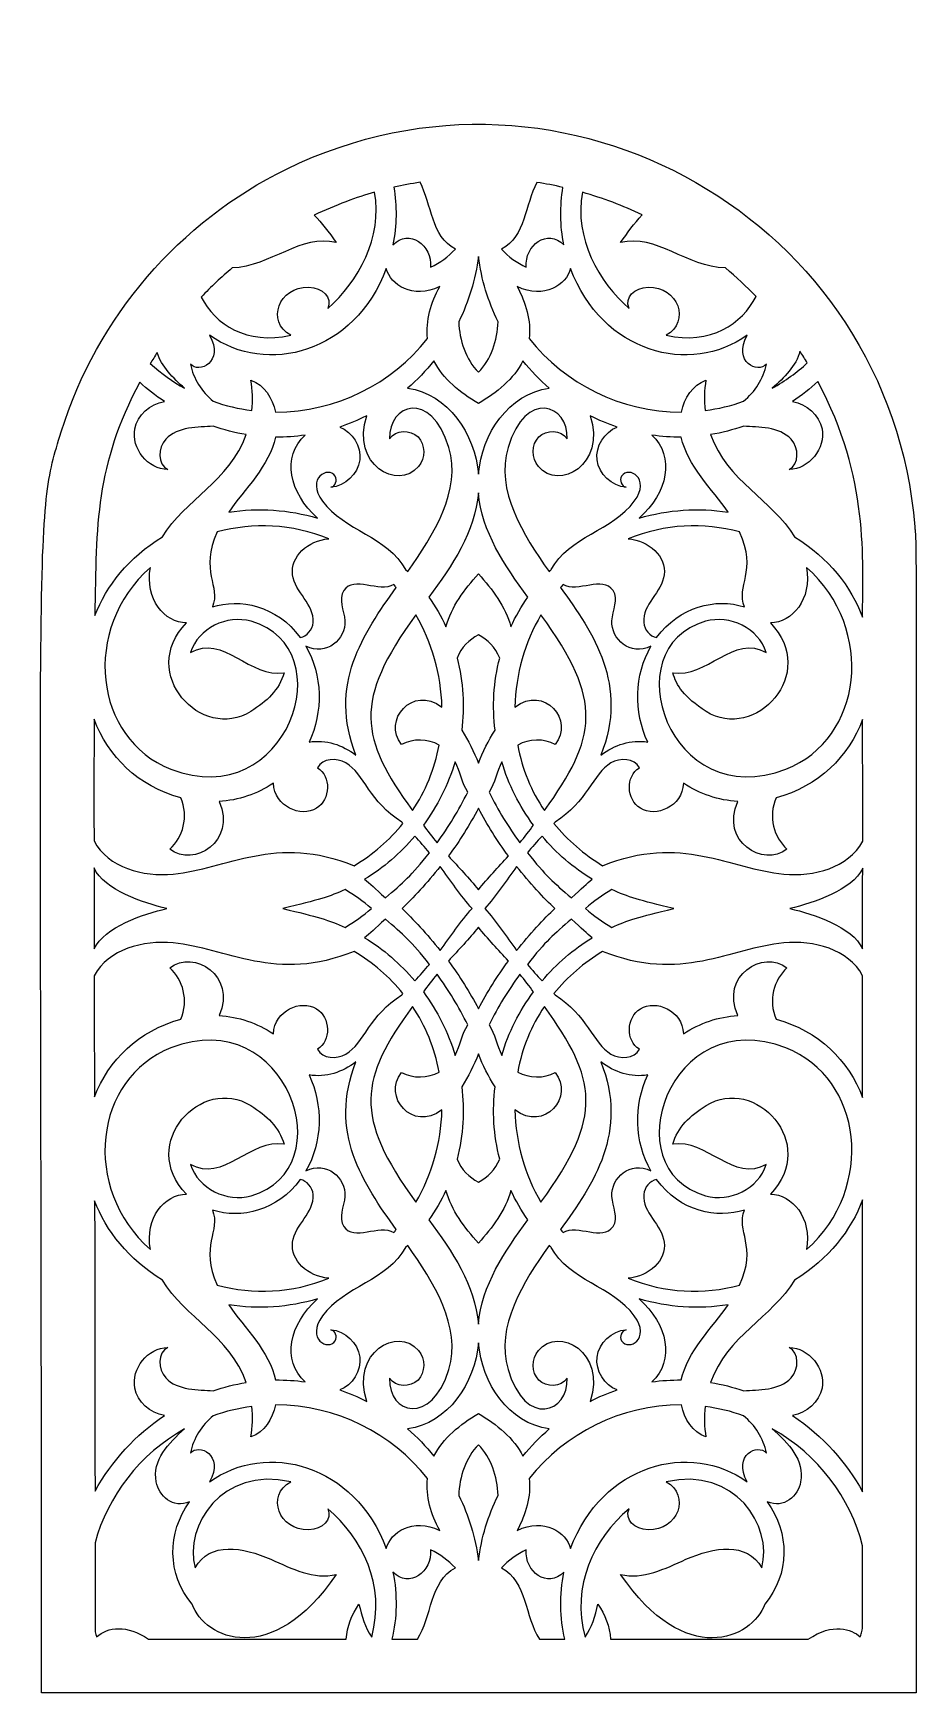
# Model space of a CAD drawing. Header units: millimetres. Extents: x -57 to 56, y -100 to 112.
import ezdxf

# ---------------------------------------------------------------- set-up
doc = ezdxf.new("R2010")
doc.units = ezdxf.units.MM
doc.header["$MEASUREMENT"] = 0
doc.layers.add('layer 1', color=7, linetype='Continuous')

msp = doc.modelspace()

# ---------------------------------------------------------------- linework, layer by layer
at = {"layer": 'layer 1', "color": 189}
for points, knots in [([(55.7431, 48.8301), (52.6577, 87.7757), (11.1181, 111.7699), (-24.3728, 94.4439), (-24.3728, 94.4439), (-38.0067, 87.7574), (-48.5111, 75.6324), (-53.087, 60.9374), (-53.087, 60.9374), (-56.6543, 49.4644), (-55.5903, 52.1924), (-55.5903, -99.8361), (-55.5903, -99.8361), (-50.0315, -99.8361), (47.8095, -99.8361), (55.9191, -99.8361), (55.9191, -99.8361), (55.9191, 56.11), (56.0028, 45.5655), (55.7431, 48.8301)], [0, 0, 0, 0, 0.16666667, 0.16666667, 0.16666667, 0.16666667, 0.33333333, 0.33333333, 0.33333333, 0.33333333, 0.5, 0.5, 0.5, 0.5, 0.66666667, 0.66666667, 0.66666667, 0.66666667, 1, 1, 1, 1]), ([(-31.278, 81.8339), (-26.395, 82.0286), (-22.5212, 86.214), (-18.0287, 85.0692), (-18.0287, 85.0692), (-18.9558, 86.4309), (-19.8829, 87.5923), (-20.8104, 88.5684), (-20.8104, 88.5684), (-18.1532, 89.8469), (-15.301, 90.8823), (-13.1389, 91.4866), (-13.1389, 91.4866), (-12.0939, 85.779), (-15.1606, 80.0707), (-19.0923, 76.6854), (-19.0923, 76.6854), (-18.4824, 78.0955), (-19.7856, 79.3207), (-21.5131, 79.3792), (-21.5131, 79.3792), (-25.3926, 79.5108), (-26.9543, 74.9678), (-23.8262, 73.2547), (-23.8262, 73.2547), (-29.4432, 72.0005), (-33.4545, 74.6457), (-35.2356, 78.1202), (-35.2356, 78.1202), (-33.9866, 79.4329), (-32.6689, 80.6725), (-31.278, 81.8339)], [0, 0, 0, 0, 0.11111111, 0.11111111, 0.11111111, 0.11111111, 0.22222222, 0.22222222, 0.22222222, 0.22222222, 0.33333333, 0.33333333, 0.33333333, 0.33333333, 0.44444444, 0.44444444, 0.44444444, 0.44444444, 0.55555556, 0.55555556, 0.55555556, 0.55555556, 0.66666667, 0.66666667, 0.66666667, 0.66666667, 0.77777778, 0.77777778, 0.77777778, 0.77777778, 1, 1, 1, 1]), ([(-10.6744, 92.1209), (-9.5716, 92.3749), (-8.4589, 92.5894), (-7.3364, 92.765), (-7.3364, 92.765), (-5.8187, 89.8956), (-5.9214, 85.894), (-2.8275, 84.225), (-2.8275, 84.225), (-3.7303, 83.2781), (-4.7988, 82.4929), (-5.9845, 81.9411), (-5.9845, 81.9411), (-5.7602, 84.7376), (-8.7175, 86.8895), (-10.7869, 84.7718), (-10.7869, 84.7718), (-10.2793, 87.2702), (-10.2694, 89.7491), (-10.6744, 92.1209)], [0, 0, 0, 0, 0.16666667, 0.16666667, 0.16666667, 0.16666667, 0.33333333, 0.33333333, 0.33333333, 0.33333333, 0.5, 0.5, 0.5, 0.5, 0.66666667, 0.66666667, 0.66666667, 0.66666667, 1, 1, 1, 1]), ([(7.5526, 92.7456), (8.6751, 92.5749), (9.7878, 92.3601), (10.8906, 92.1064), (10.8906, 92.1064), (10.4902, 89.7396), (10.505, 87.2652), (11.0077, 84.7718), (11.0077, 84.7718), (8.9387, 86.8895), (5.9813, 84.7376), (6.2057, 81.9411), (6.2057, 81.9411), (5.0197, 82.4929), (3.9465, 83.2781), (3.0483, 84.225), (3.0483, 84.225), (6.1373, 85.894), (6.0399, 89.8811), (7.5526, 92.7456)], [0, 0, 0, 0, 0.16666667, 0.16666667, 0.16666667, 0.16666667, 0.33333333, 0.33333333, 0.33333333, 0.33333333, 0.5, 0.5, 0.5, 0.5, 0.66666667, 0.66666667, 0.66666667, 0.66666667, 1, 1, 1, 1]), ([(13.36, 91.4816), (16.0062, 90.7218), (18.481, 89.8003), (20.9924, 88.6121), (20.9924, 88.6121), (19.982, 87.5143), (19.0842, 86.3039), (18.245, 85.0692), (18.245, 85.0692), (22.7831, 86.2235), (26.689, 81.9528), (31.6015, 81.8339), (31.6015, 81.8339), (33.0073, 80.657), (34.2667, 79.4918), (35.5007, 78.208), (35.5007, 78.208), (33.739, 74.6894), (29.7081, 71.9907), (24.0474, 73.2547), (24.0474, 73.2547), (27.1706, 74.9678), (25.6138, 79.5108), (21.7339, 79.3792), (21.7339, 79.3792), (20.0064, 79.3207), (18.7036, 78.0955), (19.3135, 76.6854), (19.3135, 76.6854), (15.4788, 79.9871), (12.2964, 85.6777), (13.36, 91.4816)], [0, 0, 0, 0, 0.11111111, 0.11111111, 0.11111111, 0.11111111, 0.22222222, 0.22222222, 0.22222222, 0.22222222, 0.33333333, 0.33333333, 0.33333333, 0.33333333, 0.44444444, 0.44444444, 0.44444444, 0.44444444, 0.55555556, 0.55555556, 0.55555556, 0.55555556, 0.66666667, 0.66666667, 0.66666667, 0.66666667, 0.77777778, 0.77777778, 0.77777778, 0.77777778, 1, 1, 1, 1]), ([(0.1104, 83.3028), (0.4861, 80.3649), (1.3501, 77.5639), (2.6091, 74.9872), (2.6091, 74.9872), (2.5506, 72.6105), (1.7212, 70.1509), (0.1104, 68.531), (0.1104, 68.531), (-1.5, 70.1509), (-2.3294, 72.6105), (-2.3883, 74.9872), (-2.3883, 74.9872), (-1.1293, 77.5639), (-0.2653, 80.3649), (0.1104, 83.3028)], [0, 0, 0, 0, 0.2, 0.2, 0.2, 0.2, 0.4, 0.4, 0.4, 0.4, 0.6, 0.6, 0.6, 0.6, 1, 1, 1, 1]), ([(-34.167, 73.284), (-26.8957, 67.999), (-15.6327, 71.0099), (-11.6357, 81.7654), (-11.6357, 81.7654), (-11.0942, 79.6964), (-8.298, 77.7738), (-4.8281, 79.4523), (-4.8281, 79.4523), (-5.9454, 77.4273), (-6.6044, 75.1237), (-6.3751, 72.8349), (-6.3751, 72.8349), (-10.9379, 67.0864), (-18.0093, 63.4407), (-25.7637, 63.4605), (-25.7637, 63.4605), (-26.1442, 65.2808), (-27.1788, 66.8913), (-28.8966, 67.5354), (-28.8966, 67.5354), (-28.6722, 66.2616), (-28.6378, 64.9489), (-28.7843, 63.6605), (-28.7843, 63.6605), (-30.4777, 63.8754), (-32.1222, 64.2754), (-33.6937, 64.8367), (-33.6937, 64.8367), (-35.1578, 66.0418), (-36.2362, 67.7256), (-36.612, 69.59), (-36.612, 69.59), (-35.5531, 68.3306), (-32.2686, 69.7752), (-34.167, 73.284)], [0, 0, 0, 0, 0.1, 0.1, 0.1, 0.1, 0.2, 0.2, 0.2, 0.2, 0.3, 0.3, 0.3, 0.3, 0.4, 0.4, 0.4, 0.4, 0.5, 0.5, 0.5, 0.5, 0.6, 0.6, 0.6, 0.6, 0.7, 0.7, 0.7, 0.7, 0.8, 0.8, 0.8, 0.8, 1, 1, 1, 1]), ([(34.3881, 73.284), (32.4898, 69.7752), (35.7741, 68.3306), (36.8282, 69.59), (36.8282, 69.59), (36.4571, 67.7256), (35.3787, 66.0418), (33.91, 64.8367), (33.91, 64.8367), (32.3434, 64.2754), (30.6987, 63.8754), (29.0054, 63.6605), (29.0054, 63.6605), (28.859, 64.9489), (28.8932, 66.2616), (29.1176, 67.5354), (29.1176, 67.5354), (27.3999, 66.8913), (26.3652, 65.2808), (25.9845, 63.4605), (25.9845, 63.4605), (18.2301, 63.4407), (11.1591, 67.0864), (6.5962, 72.8349), (6.5962, 72.8349), (6.8206, 75.1237), (6.1665, 77.4273), (5.0493, 79.4523), (5.0493, 79.4523), (8.5189, 77.7738), (11.3104, 79.6964), (11.8569, 81.7654), (11.8569, 81.7654), (15.8535, 71.0099), (27.117, 67.999), (34.3881, 73.284)], [0, 0, 0, 0, 0.1, 0.1, 0.1, 0.1, 0.2, 0.2, 0.2, 0.2, 0.3, 0.3, 0.3, 0.3, 0.4, 0.4, 0.4, 0.4, 0.5, 0.5, 0.5, 0.5, 0.6, 0.6, 0.6, 0.6, 0.7, 0.7, 0.7, 0.7, 0.8, 0.8, 0.8, 0.8, 1, 1, 1, 1]), ([(-40.843, 71.0442), (-40.3061, 69.2824), (-38.8178, 67.7841), (-37.3487, 66.5007), (-37.3487, 66.5007), (-38.8324, 67.3379), (-40.2839, 68.3447), (-41.7212, 69.6433), (-41.7212, 69.6433), (-41.4382, 70.1167), (-41.1456, 70.5852), (-40.843, 71.0442)], [0, 0, 0, 0, 0.25, 0.25, 0.25, 0.25, 0.5, 0.5, 0.5, 0.5, 1, 1, 1, 1]), ([(0.1104, 55.5255), (-0.3288, 60.7081), (-3.7493, 65.8075), (-8.9175, 66.5106), (-8.9175, 66.5106), (-7.7026, 67.5644), (-6.58, 68.731), (-5.5651, 69.995), (-5.5651, 69.995), (-4.4037, 67.6522), (-2.2222, 65.9638), (0.1104, 64.5439), (0.1104, 64.5439), (2.4433, 65.9638), (4.6246, 67.6522), (5.7859, 69.995), (5.7859, 69.995), (6.7963, 68.731), (7.9184, 67.5644), (9.1387, 66.5106), (9.1387, 66.5106), (3.9705, 65.8075), (0.55, 60.7081), (0.1104, 55.5255)], [0, 0, 0, 0, 0.14285714, 0.14285714, 0.14285714, 0.14285714, 0.28571429, 0.28571429, 0.28571429, 0.28571429, 0.42857143, 0.42857143, 0.42857143, 0.42857143, 0.57142857, 0.57142857, 0.57142857, 0.57142857, 0.71428571, 0.71428571, 0.71428571, 0.71428571, 1, 1, 1, 1]), ([(41.1081, 71.21), (41.4299, 70.7217), (41.7424, 70.2292), (42.0398, 69.7315), (42.0398, 69.7315), (40.7201, 68.5232), (39.2553, 67.4522), (37.5698, 66.5007), (37.5698, 66.5007), (39.0828, 67.8233), (40.6149, 69.3752), (41.1081, 71.21)], [0, 0, 0, 0, 0.25, 0.25, 0.25, 0.25, 0.5, 0.5, 0.5, 0.5, 1, 1, 1, 1]), ([(-43.078, 67.2571), (-42.1119, 66.3836), (-41.0626, 65.5638), (-39.9303, 64.7975), (-39.9303, 64.7975), (-41.7212, 64.4998), (-43.3707, 63.1141), (-43.7025, 61.3033), (-43.7025, 61.3033), (-44.1613, 58.8194), (-42.0287, 56.1841), (-39.5058, 56.121), (-39.5058, 56.121), (-40.8087, 56.8431), (-40.7698, 58.8977), (-39.7594, 59.9955), (-39.7594, 59.9955), (-38.2371, 61.6451), (-35.5433, 61.5132), (-33.718, 61.6645), (-33.718, 61.6645), (-32.3517, 61.1911), (-30.9414, 60.8253), (-29.4968, 60.591), (-29.4968, 60.591), (-31.6294, 54.5885), (-37.2952, 52.329), (-40.1891, 47.5467), (-40.1891, 47.5467), (-44.4933, 44.8966), (-47.3041, 41.3293), (-48.7926, 37.5035), (-48.7926, 37.5035), (-48.6213, 49.1571), (-48.7022, 56.7066), (-43.078, 67.2571)], [0, 0, 0, 0, 0.1, 0.1, 0.1, 0.1, 0.2, 0.2, 0.2, 0.2, 0.3, 0.3, 0.3, 0.3, 0.4, 0.4, 0.4, 0.4, 0.5, 0.5, 0.5, 0.5, 0.6, 0.6, 0.6, 0.6, 0.7, 0.7, 0.7, 0.7, 0.8, 0.8, 0.8, 0.8, 1, 1, 1, 1]), ([(-15.0276, 57.3507), (-14.8079, 59.1026), (-15.935, 60.9226), (-17.5796, 61.5523), (-17.5796, 61.5523), (-16.3841, 61.9524), (-15.2326, 62.4357), (-14.1196, 63.0015), (-14.1196, 63.0015), (-16.2034, 56.7602), (-10.1621, 53.3732), (-7.5315, 56.521), (-7.5315, 56.521), (-6.6481, 57.5751), (-6.6238, 59.3076), (-7.59, 60.2883), (-7.59, 60.2883), (-8.5616, 61.2694), (-10.4257, 61.196), (-11.2063, 60.059), (-11.2063, 60.059), (-11.412, 64.4613), (-5.9016, 66.4108), (-3.6664, 58.9414), (-3.6664, 58.9414), (-2.0271, 53.4808), (-5.5989, 47.7612), (-8.908, 43.1204), (-8.908, 43.1204), (-8.908, 43.1204), (-9.186, 43.3839), (-9.186, 43.3839), (-9.186, 43.3839), (-11.3722, 47.5418), (-17.0526, 48.3666), (-19.7661, 52.0898), (-19.7661, 52.0898), (-21.9327, 55.0669), (-19.0193, 56.6283), (-18.1508, 55.2863), (-18.1508, 55.2863), (-17.8238, 54.7836), (-18.1409, 53.9785), (-18.7117, 53.8808), (-18.7117, 53.8808), (-16.8868, 54.0029), (-15.252, 55.5304), (-15.0276, 57.3507)], [0, 0, 0, 0, 0.07692308, 0.07692308, 0.07692308, 0.07692308, 0.15384615, 0.15384615, 0.15384615, 0.15384615, 0.23076923, 0.23076923, 0.23076923, 0.23076923, 0.30769231, 0.30769231, 0.30769231, 0.30769231, 0.38461538, 0.38461538, 0.38461538, 0.38461538, 0.46153846, 0.46153846, 0.46153846, 0.46153846, 0.53846154, 0.53846154, 0.53846154, 0.53846154, 0.61538462, 0.61538462, 0.61538462, 0.61538462, 0.69230769, 0.69230769, 0.69230769, 0.69230769, 0.76923077, 0.76923077, 0.76923077, 0.76923077, 0.84615385, 0.84615385, 0.84615385, 0.84615385, 1, 1, 1, 1]), ([(7.7526, 56.521), (10.3829, 53.3732), (16.4246, 56.7602), (14.3408, 63.0015), (14.3408, 63.0015), (15.4534, 62.4357), (16.6052, 61.9524), (17.8008, 61.5523), (17.8008, 61.5523), (16.1562, 60.9226), (15.029, 59.1026), (15.2435, 57.3507), (15.2435, 57.3507), (15.4682, 55.5304), (17.1076, 54.0029), (18.9329, 53.8808), (18.9329, 53.8808), (18.3621, 53.9785), (18.0446, 54.7836), (18.367, 55.2863), (18.367, 55.2863), (19.2405, 56.6283), (22.1488, 55.0669), (19.982, 52.0898), (19.982, 52.0898), (17.2738, 48.3666), (11.5933, 47.5418), (9.4022, 43.3839), (9.4022, 43.3839), (9.3144, 43.2961), (9.2167, 43.2082), (9.1288, 43.1204), (9.1288, 43.1204), (5.8201, 47.7612), (2.2479, 53.4808), (3.8827, 58.9414), (3.8827, 58.9414), (6.1373, 66.426), (11.6261, 64.4229), (11.4226, 60.059), (11.4226, 60.059), (10.6468, 61.196), (8.7824, 61.2694), (7.8112, 60.2883), (7.8112, 60.2883), (6.8449, 59.3076), (6.8693, 57.5751), (7.7526, 56.521)], [0, 0, 0, 0, 0.07692308, 0.07692308, 0.07692308, 0.07692308, 0.15384615, 0.15384615, 0.15384615, 0.15384615, 0.23076923, 0.23076923, 0.23076923, 0.23076923, 0.30769231, 0.30769231, 0.30769231, 0.30769231, 0.38461538, 0.38461538, 0.38461538, 0.38461538, 0.46153846, 0.46153846, 0.46153846, 0.46153846, 0.53846154, 0.53846154, 0.53846154, 0.53846154, 0.61538462, 0.61538462, 0.61538462, 0.61538462, 0.69230769, 0.69230769, 0.69230769, 0.69230769, 0.76923077, 0.76923077, 0.76923077, 0.76923077, 0.84615385, 0.84615385, 0.84615385, 0.84615385, 1, 1, 1, 1]), ([(49.0869, 37.3034), (47.6229, 41.2073), (44.7876, 44.8529), (40.41, 47.5467), (40.41, 47.5467), (37.5165, 52.329), (31.8505, 54.5885), (29.7176, 60.591), (29.7176, 60.591), (31.1623, 60.8253), (32.5727, 61.1911), (33.9393, 61.6645), (33.9393, 61.6645), (35.7642, 61.5132), (38.4581, 61.6451), (39.9806, 59.9955), (39.9806, 59.9955), (40.9907, 58.8977), (41.0298, 56.8431), (39.727, 56.121), (39.727, 56.121), (42.2497, 56.1841), (44.3826, 58.8194), (43.9236, 61.3033), (43.9236, 61.3033), (43.5917, 63.1141), (41.9424, 64.4998), (40.1514, 64.7975), (40.1514, 64.7975), (41.3226, 65.5881), (42.4011, 66.4422), (43.4015, 67.3499), (43.4015, 67.3499), (49.9731, 54.9741), (49.0781, 44.722), (49.0869, 37.3034)], [0, 0, 0, 0, 0.1, 0.1, 0.1, 0.1, 0.2, 0.2, 0.2, 0.2, 0.3, 0.3, 0.3, 0.3, 0.4, 0.4, 0.4, 0.4, 0.5, 0.5, 0.5, 0.5, 0.6, 0.6, 0.6, 0.6, 0.7, 0.7, 0.7, 0.7, 0.8, 0.8, 0.8, 0.8, 1, 1, 1, 1]), ([(-20.3906, 49.9378), (-24.0506, 51.0113), (-27.9304, 51.3091), (-31.7319, 50.6843), (-31.7319, 50.6843), (-29.7311, 53.5979), (-26.5053, 56.6526), (-25.7586, 60.2739), (-25.7586, 60.2739), (-24.4752, 60.259), (-23.2161, 60.3419), (-21.9863, 60.5176), (-21.9863, 60.5176), (-24.968, 57.8288), (-24.0311, 53.1195), (-20.3906, 49.9378)], [0, 0, 0, 0, 0.2, 0.2, 0.2, 0.2, 0.4, 0.4, 0.4, 0.4, 0.6, 0.6, 0.6, 0.6, 1, 1, 1, 1]), ([(20.6117, 49.9378), (24.2471, 53.1195), (25.189, 57.8288), (22.2074, 60.5176), (22.2074, 60.5176), (23.4371, 60.3419), (24.6962, 60.259), (25.9747, 60.2739), (25.9747, 60.2739), (26.7215, 56.6526), (29.9522, 53.5979), (31.9528, 50.6843), (31.9528, 50.6843), (28.1513, 51.3091), (24.2718, 51.0113), (20.6117, 49.9378)], [0, 0, 0, 0, 0.2, 0.2, 0.2, 0.2, 0.4, 0.4, 0.4, 0.4, 0.6, 0.6, 0.6, 0.6, 1, 1, 1, 1]), ([(0.1104, 42.8177), (-1.6754, 40.8559), (-3.32, 38.6549), (-4.0277, 36.098), (-4.0277, 36.098), (-4.6426, 37.4301), (-5.37, 38.6892), (-6.1994, 39.8703), (-6.1994, 39.8703), (-3.2322, 43.8767), (-0.3041, 48.2247), (0.1104, 53.1636), (0.1104, 53.1636), (0.5253, 48.2247), (3.4487, 43.8767), (6.4156, 39.8703), (6.4156, 39.8703), (5.5908, 38.6892), (4.8637, 37.4301), (4.2488, 36.098), (4.2488, 36.098), (3.5412, 38.6549), (1.8965, 40.8559), (0.1104, 42.8177)], [0, 0, 0, 0, 0.14285714, 0.14285714, 0.14285714, 0.14285714, 0.28571429, 0.28571429, 0.28571429, 0.28571429, 0.42857143, 0.42857143, 0.42857143, 0.42857143, 0.57142857, 0.57142857, 0.57142857, 0.57142857, 0.71428571, 0.71428571, 0.71428571, 0.71428571, 1, 1, 1, 1]), ([(-33.8107, 38.6211), (-32.6981, 41.2807), (-35.5042, 43.1691), (-33.1862, 48.1711), (-33.1862, 48.1711), (-28.5794, 49.4108), (-23.7042, 49.2252), (-18.9752, 47.2976), (-18.9752, 47.2976), (-21.6157, 47.117), (-23.8945, 45.0088), (-23.5871, 42.7154), (-23.5871, 42.7154), (-23.2844, 40.4901), (-20.7811, 38.9382), (-20.9615, 36.6346), (-20.9615, 36.6346), (-21.0298, 35.7272), (-21.767, 34.8439), (-22.6062, 34.7218), (-22.6062, 34.7218), (-25.6268, 38.826), (-30.3411, 39.7383), (-33.8107, 38.6211)], [0, 0, 0, 0, 0.14285714, 0.14285714, 0.14285714, 0.14285714, 0.28571429, 0.28571429, 0.28571429, 0.28571429, 0.42857143, 0.42857143, 0.42857143, 0.42857143, 0.57142857, 0.57142857, 0.57142857, 0.57142857, 0.71428571, 0.71428571, 0.71428571, 0.71428571, 1, 1, 1, 1]), ([(34.0318, 38.6211), (30.3622, 39.8018), (25.726, 38.6648), (22.8272, 34.7218), (22.8272, 34.7218), (21.9879, 34.8439), (21.251, 35.7272), (21.1825, 36.6346), (21.1825, 36.6346), (21.0019, 38.9382), (23.5056, 40.4901), (23.8079, 42.7154), (23.8079, 42.7154), (24.1155, 45.0088), (21.8366, 47.117), (19.1964, 47.2976), (19.1964, 47.2976), (23.9254, 49.2252), (28.7955, 49.4108), (33.407, 48.1711), (33.407, 48.1711), (35.7251, 43.1691), (32.9191, 41.2807), (34.0318, 38.6211)], [0, 0, 0, 0, 0.14285714, 0.14285714, 0.14285714, 0.14285714, 0.28571429, 0.28571429, 0.28571429, 0.28571429, 0.42857143, 0.42857143, 0.42857143, 0.42857143, 0.57142857, 0.57142857, 0.57142857, 0.57142857, 0.71428571, 0.71428571, 0.71428571, 0.71428571, 1, 1, 1, 1]), ([(-37.1195, 36.581), (-43.3463, 30.1149), (-35.1624, 21.36), (-28.9111, 25.2935), (-28.9111, 25.2935), (-26.8723, 26.5744), (-25.2997, 28.0134), (-24.6753, 30.2271), (-24.6753, 30.2271), (-28.9013, 29.4365), (-32.532, 35.2439), (-36.5777, 32.7942), (-36.5777, 32.7942), (-35.6263, 35.9318), (-31.9466, 37.6548), (-28.8625, 36.7859), (-28.8625, 36.7859), (-16.9841, 33.4285), (-24.2703, 12.1564), (-39.0861, 17.9342), (-39.0861, 17.9342), (-48.9341, 21.7749), (-50.5593, 35.8052), (-41.7165, 43.6573), (-41.7165, 43.6573), (-42.4434, 39.5725), (-39.8865, 36.6201), (-37.1195, 36.581)], [0, 0, 0, 0, 0.125, 0.125, 0.125, 0.125, 0.25, 0.25, 0.25, 0.25, 0.375, 0.375, 0.375, 0.375, 0.5, 0.5, 0.5, 0.5, 0.625, 0.625, 0.625, 0.625, 0.75, 0.75, 0.75, 0.75, 1, 1, 1, 1]), ([(-15.5007, 19.7157), (-17.2575, 21.0429), (-19.2977, 21.7406), (-21.4886, 21.3847), (-21.4886, 21.3847), (-19.6586, 25.2349), (-19.7661, 29.9297), (-21.8889, 33.6141), (-21.8889, 33.6141), (-19.2585, 32.3011), (-16.7647, 34.4974), (-16.921, 36.8642), (-16.921, 36.8642), (-17.0039, 38.1769), (-17.8089, 39.6212), (-17.0625, 40.7046), (-17.0625, 40.7046), (-15.735, 42.6226), (-12.5582, 40.373), (-10.6842, 41.4613), (-10.6842, 41.4613), (-10.5766, 41.3438), (-10.4694, 41.2221), (-10.3622, 41.0951), (-10.3622, 41.0951), (-14.5637, 35.2781), (-19.0585, 28.6558), (-15.5007, 19.7157)], [0, 0, 0, 0, 0.125, 0.125, 0.125, 0.125, 0.25, 0.25, 0.25, 0.25, 0.375, 0.375, 0.375, 0.375, 0.5, 0.5, 0.5, 0.5, 0.625, 0.625, 0.625, 0.625, 0.75, 0.75, 0.75, 0.75, 1, 1, 1, 1]), ([(21.7096, 21.3847), (19.5185, 21.7406), (17.4787, 21.0429), (15.7219, 19.7157), (15.7219, 19.7157), (19.2796, 28.6558), (14.7849, 35.2781), (10.583, 41.0951), (10.583, 41.0951), (10.6906, 41.2221), (10.7978, 41.3438), (10.9051, 41.4613), (10.9051, 41.4613), (12.779, 40.373), (15.9561, 42.6226), (17.2833, 40.7046), (17.2833, 40.7046), (18.0301, 39.6212), (17.2251, 38.1769), (17.1372, 36.8642), (17.1372, 36.8642), (16.9859, 34.4974), (19.4793, 32.3011), (22.105, 33.6141), (22.105, 33.6141), (19.987, 29.9297), (19.8797, 25.2349), (21.7096, 21.3847)], [0, 0, 0, 0, 0.125, 0.125, 0.125, 0.125, 0.25, 0.25, 0.25, 0.25, 0.375, 0.375, 0.375, 0.375, 0.5, 0.5, 0.5, 0.5, 0.625, 0.625, 0.625, 0.625, 0.75, 0.75, 0.75, 0.75, 1, 1, 1, 1]), ([(29.1274, 25.2935), (35.3836, 21.36), (43.5677, 30.1149), (37.3355, 36.581), (37.3355, 36.581), (40.1073, 36.6201), (42.6646, 39.5725), (41.9375, 43.6573), (41.9375, 43.6573), (50.7802, 35.8052), (49.155, 21.7749), (39.3072, 17.9342), (39.3072, 17.9342), (24.4912, 12.1564), (17.2053, 33.4285), (29.0833, 36.7859), (29.0833, 36.7859), (32.1677, 37.6548), (35.8472, 35.9318), (36.7989, 32.7942), (36.7989, 32.7942), (32.7533, 35.2439), (29.1225, 29.4365), (24.8962, 30.2271), (24.8962, 30.2271), (25.3464, 28.6315), (26.2985, 27.112), (29.1274, 25.2935)], [0, 0, 0, 0, 0.125, 0.125, 0.125, 0.125, 0.25, 0.25, 0.25, 0.25, 0.375, 0.375, 0.375, 0.375, 0.5, 0.5, 0.5, 0.5, 0.625, 0.625, 0.625, 0.625, 0.75, 0.75, 0.75, 0.75, 1, 1, 1, 1]), ([(-7.8634, 37.6107), (-5.8138, 34.1119), (-4.6426, 30.0613), (-4.5353, 25.8399), (-4.5353, 25.8399), (-8.3175, 28.7144), (-12.1726, 24.1272), (-9.6788, 21.0672), (-9.6788, 21.0672), (-8.2197, 21.8821), (-6.3602, 21.7946), (-4.8962, 21.0086), (-4.8962, 21.0086), (-5.4575, 17.9296), (-6.6435, 15.1137), (-8.298, 12.6492), (-8.298, 12.6492), (-14.9885, 21.941), (-15.9057, 26.5719), (-7.8634, 37.6107)], [0, 0, 0, 0, 0.16666667, 0.16666667, 0.16666667, 0.16666667, 0.33333333, 0.33333333, 0.33333333, 0.33333333, 0.5, 0.5, 0.5, 0.5, 0.66666667, 0.66666667, 0.66666667, 0.66666667, 1, 1, 1, 1]), ([(8.5189, 12.6492), (6.8598, 15.1137), (5.6787, 17.9296), (5.1174, 21.0086), (5.1174, 21.0086), (6.5814, 21.7946), (8.4409, 21.8821), (9.9, 21.0672), (9.9, 21.0672), (12.3934, 24.1272), (8.5383, 28.7144), (4.7561, 25.8399), (4.7561, 25.8399), (4.8637, 30.0613), (6.035, 34.1119), (8.0846, 37.6107), (8.0846, 37.6107), (16.1219, 26.5719), (15.2047, 21.941), (8.5189, 12.6492)], [0, 0, 0, 0, 0.16666667, 0.16666667, 0.16666667, 0.16666667, 0.33333333, 0.33333333, 0.33333333, 0.33333333, 0.5, 0.5, 0.5, 0.5, 0.66666667, 0.66666667, 0.66666667, 0.66666667, 1, 1, 1, 1]), ([(2.243, 22.8925), (1.3794, 21.5748), (0.6618, 20.1595), (0.1104, 18.6859), (0.1104, 18.6859), (-0.4456, 20.1595), (-1.1631, 21.5748), (-2.0221, 22.8925), (-2.0221, 22.8925), (-1.6365, 25.9084), (-1.7974, 29.022), (-2.6028, 32.101), (-2.6028, 32.101), (-2.0564, 33.4529), (-1.0901, 34.4385), (0.1104, 35.0534), (0.1104, 35.0534), (1.3109, 34.4385), (2.2726, 33.4529), (2.824, 32.101), (2.824, 32.101), (2.0186, 29.022), (1.8577, 25.9084), (2.243, 22.8925)], [0, 0, 0, 0, 0.14285714, 0.14285714, 0.14285714, 0.14285714, 0.28571429, 0.28571429, 0.28571429, 0.28571429, 0.42857143, 0.42857143, 0.42857143, 0.42857143, 0.57142857, 0.57142857, 0.57142857, 0.57142857, 0.71428571, 0.71428571, 0.71428571, 0.71428571, 1, 1, 1, 1]), ([(-48.89, 24.2881), (-47.0992, 19.5788), (-43.2927, 15.7335), (-37.8466, 14.284), (-37.8466, 14.284), (-36.7826, 11.8735), (-37.583, 9.2431), (-39.2227, 7.7301), (-39.2227, 7.7301), (-36.207, 5.3682), (-30.6876, 8.6963), (-32.9617, 13.801), (-32.9617, 13.801), (-30.4924, 13.9619), (-28.1012, 14.7525), (-26.032, 16.1481), (-26.032, 16.1481), (-25.8611, 13.1226), (-22.5377, 11.7366), (-20.537, 12.942), (-20.537, 12.942), (-18.7607, 14.0155), (-18.6239, 17.0706), (-20.4198, 18.1053), (-20.4198, 18.1053), (-19.7661, 19.3153), (-17.9652, 19.4229), (-16.7845, 18.7248), (-16.7845, 18.7248), (-14.4858, 17.3683), (-13.7294, 13.7181), (-9.6644, 11.1852), (-9.6644, 11.1852), (-9.6153, 11.1266), (-9.5617, 11.0681), (-9.5081, 11.0144), (-9.5081, 11.0144), (-11.2406, 8.877), (-13.3537, 7.0616), (-15.73, 5.6268), (-15.73, 5.6268), (-25.6757, 9.6869), (-32.0296, 5.2021), (-38.808, 4.5484), (-38.808, 4.5484), (-42.6633, 4.1776), (-47.0894, 5.3781), (-48.8998, 8.7743), (-48.8998, 8.7743), (-48.9096, 14.7087), (-48.9048, 19.8374), (-48.89, 24.2881)], [0, 0, 0, 0, 0.07142857, 0.07142857, 0.07142857, 0.07142857, 0.14285714, 0.14285714, 0.14285714, 0.14285714, 0.21428571, 0.21428571, 0.21428571, 0.21428571, 0.28571429, 0.28571429, 0.28571429, 0.28571429, 0.35714286, 0.35714286, 0.35714286, 0.35714286, 0.42857143, 0.42857143, 0.42857143, 0.42857143, 0.5, 0.5, 0.5, 0.5, 0.57142857, 0.57142857, 0.57142857, 0.57142857, 0.64285714, 0.64285714, 0.64285714, 0.64285714, 0.71428571, 0.71428571, 0.71428571, 0.71428571, 0.78571429, 0.78571429, 0.78571429, 0.78571429, 0.85714286, 0.85714286, 0.85714286, 0.85714286, 1, 1, 1, 1]), ([(39.0289, 4.5484), (32.2506, 5.2021), (25.8967, 9.6869), (15.9512, 5.6268), (15.9512, 5.6268), (13.5749, 7.0616), (11.4617, 8.877), (9.7289, 11.0144), (9.7289, 11.0144), (9.7829, 11.0681), (9.8365, 11.1266), (9.8855, 11.1852), (9.8855, 11.1852), (13.9506, 13.7181), (14.7069, 17.3683), (17.0053, 18.7248), (17.0053, 18.7248), (18.1864, 19.4229), (19.987, 19.3153), (20.641, 18.1053), (20.641, 18.1053), (18.8401, 17.0706), (18.9816, 14.0155), (20.7581, 12.942), (20.7581, 12.942), (22.7542, 11.7366), (26.0823, 13.1226), (26.253, 16.1481), (26.253, 16.1481), (28.322, 14.7525), (30.7132, 13.9619), (33.1826, 13.801), (33.1826, 13.801), (30.9086, 8.6963), (36.4278, 5.3682), (39.4437, 7.7301), (39.4437, 7.7301), (37.804, 9.2431), (37.0039, 11.8735), (38.0679, 14.284), (38.0679, 14.284), (43.4993, 15.7286), (47.3008, 19.5545), (49.0964, 24.2493), (49.0964, 24.2493), (49.1014, 19.9401), (49.1014, 14.8209), (49.1014, 8.7306), (49.1014, 8.7306), (47.2764, 5.3682), (42.865, 4.1776), (39.0289, 4.5484)], [0, 0, 0, 0, 0.07142857, 0.07142857, 0.07142857, 0.07142857, 0.14285714, 0.14285714, 0.14285714, 0.14285714, 0.21428571, 0.21428571, 0.21428571, 0.21428571, 0.28571429, 0.28571429, 0.28571429, 0.28571429, 0.35714286, 0.35714286, 0.35714286, 0.35714286, 0.42857143, 0.42857143, 0.42857143, 0.42857143, 0.5, 0.5, 0.5, 0.5, 0.57142857, 0.57142857, 0.57142857, 0.57142857, 0.64285714, 0.64285714, 0.64285714, 0.64285714, 0.71428571, 0.71428571, 0.71428571, 0.71428571, 0.78571429, 0.78571429, 0.78571429, 0.78571429, 0.85714286, 0.85714286, 0.85714286, 0.85714286, 1, 1, 1, 1]), ([(-1.246, 15.0065), (-2.4127, 12.6492), (-3.6911, 10.5851), (-5.1696, 8.5499), (-5.1696, 8.5499), (-5.7503, 9.2576), (-6.4192, 10.1311), (-6.9116, 10.7753), (-6.9116, 10.7753), (-5.1111, 13.2154), (-3.7303, 15.9678), (-2.8614, 18.886), (-2.8614, 18.886), (-2.2271, 17.6075), (-2.0073, 16.1629), (-1.246, 15.0065)], [0, 0, 0, 0, 0.2, 0.2, 0.2, 0.2, 0.4, 0.4, 0.4, 0.4, 0.6, 0.6, 0.6, 0.6, 1, 1, 1, 1]), ([(1.4672, 15.0065), (2.2285, 16.1629), (2.4479, 17.6075), (3.0826, 18.886), (3.0826, 18.886), (3.9511, 15.9678), (5.3322, 13.2154), (7.1328, 10.7753), (7.1328, 10.7753), (6.64, 10.1311), (5.9715, 9.2576), (5.3908, 8.5499), (5.3908, 8.5499), (3.9074, 10.5851), (2.6335, 12.6492), (1.4672, 15.0065)], [0, 0, 0, 0, 0.2, 0.2, 0.2, 0.2, 0.4, 0.4, 0.4, 0.4, 0.6, 0.6, 0.6, 0.6, 1, 1, 1, 1]), ([(-3.7155, 6.8615), (-2.256, 8.8378), (-1.0118, 10.8144), (0.1104, 12.9371), (0.1104, 12.9371), (1.2329, 10.8144), (2.4772, 8.8378), (3.9366, 6.8615), (3.9366, 6.8615), (2.6628, 5.4511), (1.2964, 4.0358), (0.1104, 2.5428), (0.1104, 2.5428), (-1.0753, 4.0358), (-2.4419, 5.4511), (-3.7155, 6.8615)], [0, 0, 0, 0, 0.2, 0.2, 0.2, 0.2, 0.4, 0.4, 0.4, 0.4, 0.6, 0.6, 0.6, 0.6, 1, 1, 1, 1]), ([(-8.0003, 9.3941), (-7.3611, 8.7013), (-6.7363, 7.9985), (-6.1408, 7.281), (-6.1408, 7.281), (-8.4247, 4.3678), (-9.4933, 3.4502), (-11.7577, 1.5081), (-11.7577, 1.5081), (-13.1142, 2.7817), (-13.7001, 3.3429), (-14.4029, 3.8848), (-14.4029, 3.8848), (-11.9775, 5.3534), (-9.8203, 7.2323), (-8.0003, 9.3941)], [0, 0, 0, 0, 0.2, 0.2, 0.2, 0.2, 0.4, 0.4, 0.4, 0.4, 0.6, 0.6, 0.6, 0.6, 1, 1, 1, 1]), ([(11.9789, 1.5081), (9.7095, 3.4502), (8.6459, 4.3678), (6.362, 7.281), (6.362, 7.281), (6.9575, 7.9985), (7.5819, 8.7013), (8.2211, 9.3941), (8.2211, 9.3941), (10.0415, 7.2323), (12.1983, 5.3534), (14.6237, 3.8848), (14.6237, 3.8848), (13.9213, 3.3429), (13.3353, 2.7817), (11.9789, 1.5081)], [0, 0, 0, 0, 0.2, 0.2, 0.2, 0.2, 0.4, 0.4, 0.4, 0.4, 0.6, 0.6, 0.6, 0.6, 1, 1, 1, 1]), ([(-48.8998, 5.339), (-47.5553, 2.4874), (-42.6692, 0.8957), (-39.6081, 0.1612), (-39.6081, 0.1612), (-42.632, -0.5598), (-47.5591, -2.1629), (-48.8854, -4.9823), (-48.8854, -4.9823), (-48.89, -1.3127), (-48.8952, 2.123), (-48.8998, 5.339)], [0, 0, 0, 0, 0.25, 0.25, 0.25, 0.25, 0.5, 0.5, 0.5, 0.5, 1, 1, 1, 1]), ([(-4.7646, 5.5048), (-3.4569, 3.7236), (-2.1731, 1.8009), (-0.6946, 0.1612), (-0.6946, 0.1612), (-2.1731, -1.4735), (-3.4569, -3.4011), (-4.7646, -5.1777), (-4.7646, -5.1777), (-6.3948, -3.1376), (-8.3076, -1.088), (-9.6301, 0.1612), (-9.6301, 0.1612), (-8.3076, 1.4154), (-6.3948, 3.465), (-4.7646, 5.5048)], [0, 0, 0, 0, 0.2, 0.2, 0.2, 0.2, 0.4, 0.4, 0.4, 0.4, 0.6, 0.6, 0.6, 0.6, 1, 1, 1, 1]), ([(4.9858, -5.1777), (3.6777, -3.4011), (2.3943, -1.4735), (0.9158, 0.1612), (0.9158, 0.1612), (2.3943, 1.8009), (3.6777, 3.7236), (4.9858, 5.5048), (4.9858, 5.5048), (6.6156, 3.465), (8.5284, 1.4154), (9.851, 0.1612), (9.851, 0.1612), (8.5284, -1.088), (6.6156, -3.1376), (4.9858, -5.1777)], [0, 0, 0, 0, 0.2, 0.2, 0.2, 0.2, 0.4, 0.4, 0.4, 0.4, 0.6, 0.6, 0.6, 0.6, 1, 1, 1, 1]), ([(49.0964, -4.9629), (47.7336, -2.1505), (42.8808, -0.5665), (39.8293, 0.1612), (39.8293, 0.1612), (42.8731, 0.8918), (47.7358, 2.4769), (49.1014, 5.2949), (49.1014, 5.2949), (49.0964, 2.123), (49.0964, -1.2883), (49.0964, -4.9629)], [0, 0, 0, 0, 0.25, 0.25, 0.25, 0.25, 0.5, 0.5, 0.5, 0.5, 1, 1, 1, 1]), ([(-13.5343, 0.1612), (-14.5736, -0.7465), (-15.7007, -1.5519), (-16.8963, -2.2447), (-16.8963, -2.2447), (-18.9315, -1.3077), (-20.4687, -0.8735), (-24.8072, 0.1612), (-24.8072, 0.1612), (-20.254, 1.2496), (-18.8242, 1.6838), (-16.8963, 2.5718), (-16.8963, 2.5718), (-15.7007, 1.8789), (-14.5736, 1.0739), (-13.5343, 0.1612)], [0, 0, 0, 0, 0.2, 0.2, 0.2, 0.2, 0.4, 0.4, 0.4, 0.4, 0.6, 0.6, 0.6, 0.6, 1, 1, 1, 1]), ([(17.1175, -2.2447), (15.9219, -1.5519), (14.7948, -0.7465), (13.7551, 0.1612), (13.7551, 0.1612), (14.7948, 1.0739), (15.9219, 1.8789), (17.1175, 2.5718), (17.1175, 2.5718), (19.1523, 1.6348), (20.6897, 1.2005), (25.0282, 0.1612), (25.0282, 0.1612), (20.4749, -0.9221), (19.0454, -1.3564), (17.1175, -2.2447)], [0, 0, 0, 0, 0.2, 0.2, 0.2, 0.2, 0.4, 0.4, 0.4, 0.4, 0.6, 0.6, 0.6, 0.6, 1, 1, 1, 1]), ([(-11.7577, -1.1807), (-9.4933, -3.1231), (-8.4247, -4.0407), (-6.1408, -6.9539), (-6.1408, -6.9539), (-6.7363, -7.6715), (-7.3611, -8.3742), (-8.0003, -9.0671), (-8.0003, -9.0671), (-9.8203, -6.9053), (-11.9775, -5.0264), (-14.4029, -3.5574), (-14.4029, -3.5574), (-13.7001, -3.0205), (-13.1142, -2.4546), (-11.7577, -1.1807)], [0, 0, 0, 0, 0.2, 0.2, 0.2, 0.2, 0.4, 0.4, 0.4, 0.4, 0.6, 0.6, 0.6, 0.6, 1, 1, 1, 1]), ([(8.2211, -9.0671), (7.5819, -8.3742), (6.9575, -7.6715), (6.362, -6.9539), (6.362, -6.9539), (8.6459, -4.0407), (9.7095, -3.1231), (11.9789, -1.1807), (11.9789, -1.1807), (13.3353, -2.4546), (13.9213, -3.0205), (14.6237, -3.5574), (14.6237, -3.5574), (12.1983, -5.0264), (10.0415, -6.9053), (8.2211, -9.0671)], [0, 0, 0, 0, 0.2, 0.2, 0.2, 0.2, 0.4, 0.4, 0.4, 0.4, 0.6, 0.6, 0.6, 0.6, 1, 1, 1, 1]), ([(-48.8803, -8.4081), (-47.06, -5.0408), (-42.6486, -3.8502), (-38.808, -4.221), (-38.808, -4.221), (-32.0296, -4.875), (-25.6757, -9.3599), (-15.73, -5.3044), (-15.73, -5.3044), (-13.3537, -6.7345), (-11.2406, -8.5499), (-9.5081, -10.6874), (-9.5081, -10.6874), (-9.5617, -10.7456), (-9.6153, -10.7996), (-9.6644, -10.8581), (-9.6644, -10.8581), (-13.7294, -13.3907), (-14.4858, -17.0409), (-16.7845, -18.3977), (-16.7845, -18.3977), (-17.9652, -19.0955), (-19.7661, -18.9883), (-20.4198, -17.7779), (-20.4198, -17.7779), (-18.6239, -16.7435), (-18.7607, -13.6885), (-20.537, -12.615), (-20.537, -12.615), (-22.5377, -11.4095), (-25.8611, -12.7952), (-26.032, -15.821), (-26.032, -15.821), (-28.1012, -14.4254), (-30.4924, -13.6348), (-32.9617, -13.4736), (-32.9617, -13.4736), (-30.6876, -8.3693), (-36.207, -5.0408), (-39.2227, -7.403), (-39.2227, -7.403), (-37.583, -8.9157), (-36.7826, -11.5461), (-37.8466, -13.9569), (-37.8466, -13.9569), (-43.2486, -15.3966), (-47.0307, -19.1833), (-48.8462, -23.8389), (-48.8462, -23.8389), (-48.8719, -13.021), (-48.8658, -12.9), (-48.8803, -8.4081)], [0, 0, 0, 0, 0.07142857, 0.07142857, 0.07142857, 0.07142857, 0.14285714, 0.14285714, 0.14285714, 0.14285714, 0.21428571, 0.21428571, 0.21428571, 0.21428571, 0.28571429, 0.28571429, 0.28571429, 0.28571429, 0.35714286, 0.35714286, 0.35714286, 0.35714286, 0.42857143, 0.42857143, 0.42857143, 0.42857143, 0.5, 0.5, 0.5, 0.5, 0.57142857, 0.57142857, 0.57142857, 0.57142857, 0.64285714, 0.64285714, 0.64285714, 0.64285714, 0.71428571, 0.71428571, 0.71428571, 0.71428571, 0.78571429, 0.78571429, 0.78571429, 0.78571429, 0.85714286, 0.85714286, 0.85714286, 0.85714286, 1, 1, 1, 1]), ([(0.1104, -12.61), (-1.0118, -10.487), (-2.256, -8.5108), (-3.7155, -6.5341), (-3.7155, -6.5341), (-2.4419, -5.1241), (-1.0753, -3.7087), (0.1104, -2.2154), (0.1104, -2.2154), (1.2964, -3.7087), (2.6628, -5.1241), (3.9366, -6.5341), (3.9366, -6.5341), (2.4772, -8.5108), (1.2329, -10.487), (0.1104, -12.61)], [0, 0, 0, 0, 0.2, 0.2, 0.2, 0.2, 0.4, 0.4, 0.4, 0.4, 0.6, 0.6, 0.6, 0.6, 1, 1, 1, 1]), ([(38.0679, -13.9569), (37.0039, -11.5461), (37.804, -8.9157), (39.4437, -7.403), (39.4437, -7.403), (36.4278, -5.0408), (30.9086, -8.3693), (33.1826, -13.4736), (33.1826, -13.4736), (30.7132, -13.6348), (28.322, -14.4254), (26.253, -15.821), (26.253, -15.821), (26.0823, -12.7952), (22.7542, -11.4095), (20.7581, -12.615), (20.7581, -12.615), (18.9816, -13.6885), (18.8401, -16.7435), (20.641, -17.7779), (20.641, -17.7779), (19.987, -18.9883), (18.1864, -19.0955), (17.0053, -18.3977), (17.0053, -18.3977), (14.7069, -17.0409), (13.9506, -13.3907), (9.8855, -10.8581), (9.8855, -10.8581), (9.8365, -10.7996), (9.7829, -10.7456), (9.7289, -10.6874), (9.7289, -10.6874), (11.4617, -8.5499), (13.5749, -6.7345), (15.9512, -5.3044), (15.9512, -5.3044), (25.8967, -9.3599), (32.2506, -4.875), (39.0289, -4.221), (39.0289, -4.221), (42.865, -3.8502), (47.2715, -5.0362), (49.0964, -8.3986), (49.0964, -8.3986), (49.0964, -8.3986), (49.0964, -23.9123), (49.0964, -23.9123), (49.0964, -23.9123), (47.2909, -19.2225), (43.4943, -15.4012), (38.0679, -13.9569)], [0, 0, 0, 0, 0.07142857, 0.07142857, 0.07142857, 0.07142857, 0.14285714, 0.14285714, 0.14285714, 0.14285714, 0.21428571, 0.21428571, 0.21428571, 0.21428571, 0.28571429, 0.28571429, 0.28571429, 0.28571429, 0.35714286, 0.35714286, 0.35714286, 0.35714286, 0.42857143, 0.42857143, 0.42857143, 0.42857143, 0.5, 0.5, 0.5, 0.5, 0.57142857, 0.57142857, 0.57142857, 0.57142857, 0.64285714, 0.64285714, 0.64285714, 0.64285714, 0.71428571, 0.71428571, 0.71428571, 0.71428571, 0.78571429, 0.78571429, 0.78571429, 0.78571429, 0.85714286, 0.85714286, 0.85714286, 0.85714286, 1, 1, 1, 1]), ([(-1.246, -14.6791), (-2.0073, -15.8358), (-2.2271, -17.2801), (-2.8614, -18.5589), (-2.8614, -18.5589), (-3.7303, -15.6404), (-5.1111, -12.893), (-6.9116, -10.4482), (-6.9116, -10.4482), (-6.4192, -9.804), (-5.7503, -8.9302), (-5.1696, -8.2229), (-5.1696, -8.2229), (-3.6911, -10.2577), (-2.4127, -12.3222), (-1.246, -14.6791)], [0, 0, 0, 0, 0.2, 0.2, 0.2, 0.2, 0.4, 0.4, 0.4, 0.4, 0.6, 0.6, 0.6, 0.6, 1, 1, 1, 1]), ([(1.4672, -14.6791), (2.6335, -12.3222), (3.9074, -10.2577), (5.3908, -8.2229), (5.3908, -8.2229), (5.9715, -8.9302), (6.64, -9.804), (7.1328, -10.4482), (7.1328, -10.4482), (5.3322, -12.893), (3.9511, -15.6404), (3.0826, -18.5589), (3.0826, -18.5589), (2.4479, -17.2801), (2.2285, -15.8358), (1.4672, -14.6791)], [0, 0, 0, 0, 0.2, 0.2, 0.2, 0.2, 0.4, 0.4, 0.4, 0.4, 0.6, 0.6, 0.6, 0.6, 1, 1, 1, 1]), ([(-28.9111, -24.971), (-35.1624, -21.0379), (-43.3463, -29.7928), (-37.1195, -36.2539), (-37.1195, -36.2539), (-39.8865, -36.2927), (-42.4434, -39.2455), (-41.7165, -43.3299), (-41.7165, -43.3299), (-50.5593, -35.4778), (-48.9341, -21.4478), (-39.0861, -17.6071), (-39.0861, -17.6071), (-24.2703, -11.829), (-16.9841, -33.1061), (-28.8625, -36.4589), (-28.8625, -36.4589), (-31.9466, -37.3274), (-35.6263, -35.6048), (-36.5777, -32.4668), (-36.5777, -32.4668), (-32.532, -34.9169), (-28.9013, -29.1094), (-24.6753, -29.9), (-24.6753, -29.9), (-25.2849, -27.7386), (-26.8631, -26.2107), (-28.9111, -24.971)], [0, 0, 0, 0, 0.125, 0.125, 0.125, 0.125, 0.25, 0.25, 0.25, 0.25, 0.375, 0.375, 0.375, 0.375, 0.5, 0.5, 0.5, 0.5, 0.625, 0.625, 0.625, 0.625, 0.75, 0.75, 0.75, 0.75, 1, 1, 1, 1]), ([(-8.298, -12.3222), (-6.6435, -14.7863), (-5.4575, -17.6022), (-4.8962, -20.6816), (-4.8962, -20.6816), (-6.3602, -21.4672), (-8.2197, -21.5551), (-9.6788, -20.7401), (-9.6788, -20.7401), (-12.1726, -23.7998), (-8.3175, -28.3873), (-4.5353, -25.5129), (-4.5353, -25.5129), (-4.6426, -29.7342), (-5.8138, -33.7845), (-7.8634, -37.2837), (-7.8634, -37.2837), (-15.9057, -26.2449), (-14.9885, -21.6136), (-8.298, -12.3222)], [0, 0, 0, 0, 0.16666667, 0.16666667, 0.16666667, 0.16666667, 0.33333333, 0.33333333, 0.33333333, 0.33333333, 0.5, 0.5, 0.5, 0.5, 0.66666667, 0.66666667, 0.66666667, 0.66666667, 1, 1, 1, 1]), ([(8.0846, -37.2837), (6.035, -33.7845), (4.8637, -29.7342), (4.7561, -25.5129), (4.7561, -25.5129), (8.5383, -28.3873), (12.3934, -23.7998), (9.9, -20.7401), (9.9, -20.7401), (8.4409, -21.5551), (6.5814, -21.4672), (5.1174, -20.6816), (5.1174, -20.6816), (5.6787, -17.6022), (6.8598, -14.7863), (8.5189, -12.3222), (8.5189, -12.3222), (15.2047, -21.6136), (16.1219, -26.2449), (8.0846, -37.2837)], [0, 0, 0, 0, 0.16666667, 0.16666667, 0.16666667, 0.16666667, 0.33333333, 0.33333333, 0.33333333, 0.33333333, 0.5, 0.5, 0.5, 0.5, 0.66666667, 0.66666667, 0.66666667, 0.66666667, 1, 1, 1, 1]), ([(37.3355, -36.2539), (43.5677, -29.7928), (35.3836, -21.0379), (29.1274, -24.971), (29.1274, -24.971), (27.0884, -26.2336), (25.5132, -27.7132), (24.8962, -29.9), (24.8962, -29.9), (29.1225, -29.1094), (32.7533, -34.9169), (36.7989, -32.4668), (36.7989, -32.4668), (35.8472, -35.6048), (32.1677, -37.3274), (29.0833, -36.4589), (29.0833, -36.4589), (17.2053, -33.1061), (24.4912, -11.829), (39.3072, -17.6071), (39.3072, -17.6071), (49.155, -21.4478), (50.7802, -35.4778), (41.9375, -43.3299), (41.9375, -43.3299), (42.6646, -39.2455), (40.1073, -36.2927), (37.3355, -36.2539)], [0, 0, 0, 0, 0.125, 0.125, 0.125, 0.125, 0.25, 0.25, 0.25, 0.25, 0.375, 0.375, 0.375, 0.375, 0.5, 0.5, 0.5, 0.5, 0.625, 0.625, 0.625, 0.625, 0.75, 0.75, 0.75, 0.75, 1, 1, 1, 1]), ([(-2.0221, -22.5654), (-1.1631, -21.2478), (-0.4456, -19.8324), (0.1104, -18.3585), (0.1104, -18.3585), (0.6618, -19.8324), (1.3794, -21.2478), (2.243, -22.5654), (2.243, -22.5654), (1.8577, -25.5813), (2.0186, -28.6946), (2.824, -31.774), (2.824, -31.774), (2.2726, -33.1258), (1.3109, -34.1115), (0.1104, -34.7264), (0.1104, -34.7264), (-1.0901, -34.1115), (-2.0564, -33.1258), (-2.6028, -31.774), (-2.6028, -31.774), (-1.7974, -28.6946), (-1.6365, -25.5813), (-2.0221, -22.5654)], [0, 0, 0, 0, 0.14285714, 0.14285714, 0.14285714, 0.14285714, 0.28571429, 0.28571429, 0.28571429, 0.28571429, 0.42857143, 0.42857143, 0.42857143, 0.42857143, 0.57142857, 0.57142857, 0.57142857, 0.57142857, 0.71428571, 0.71428571, 0.71428571, 0.71428571, 1, 1, 1, 1]), ([(-21.4886, -21.0573), (-19.2977, -21.4136), (-17.2575, -20.7158), (-15.5007, -19.3883), (-15.5007, -19.3883), (-19.0585, -28.3287), (-14.5637, -34.9507), (-10.3622, -40.7726), (-10.3622, -40.7726), (-10.4694, -40.8947), (-10.5766, -41.0168), (-10.6842, -41.1339), (-10.6842, -41.1339), (-12.5582, -40.0456), (-15.735, -42.2952), (-17.0625, -40.3775), (-17.0625, -40.3775), (-17.8089, -39.2941), (-17.0039, -37.8495), (-16.921, -36.5368), (-16.921, -36.5368), (-16.7647, -34.17), (-19.2585, -31.974), (-21.8889, -33.2867), (-21.8889, -33.2867), (-19.7661, -29.6023), (-19.6586, -24.9079), (-21.4886, -21.0573)], [0, 0, 0, 0, 0.125, 0.125, 0.125, 0.125, 0.25, 0.25, 0.25, 0.25, 0.375, 0.375, 0.375, 0.375, 0.5, 0.5, 0.5, 0.5, 0.625, 0.625, 0.625, 0.625, 0.75, 0.75, 0.75, 0.75, 1, 1, 1, 1]), ([(15.7219, -19.3883), (17.4787, -20.7158), (19.5185, -21.4136), (21.7096, -21.0573), (21.7096, -21.0573), (19.8797, -24.9079), (19.987, -29.6023), (22.105, -33.2867), (22.105, -33.2867), (19.4793, -31.974), (16.9859, -34.17), (17.1372, -36.5368), (17.1372, -36.5368), (17.2251, -37.8495), (18.0301, -39.2941), (17.2833, -40.3775), (17.2833, -40.3775), (15.9561, -42.2952), (12.779, -40.0456), (10.9051, -41.1339), (10.9051, -41.1339), (10.7978, -41.0168), (10.6906, -40.8947), (10.583, -40.7726), (10.583, -40.7726), (14.7849, -34.9507), (19.2796, -28.3287), (15.7219, -19.3883)], [0, 0, 0, 0, 0.125, 0.125, 0.125, 0.125, 0.25, 0.25, 0.25, 0.25, 0.375, 0.375, 0.375, 0.375, 0.5, 0.5, 0.5, 0.5, 0.625, 0.625, 0.625, 0.625, 0.75, 0.75, 0.75, 0.75, 1, 1, 1, 1]), ([(-33.8107, -38.2937), (-30.1409, -39.4748), (-25.5049, -38.3378), (-22.6062, -34.3993), (-22.6062, -34.3993), (-21.767, -34.5214), (-21.0298, -35.4048), (-20.9615, -36.3075), (-20.9615, -36.3075), (-20.7811, -38.6108), (-23.2844, -40.1627), (-23.5871, -42.388), (-23.5871, -42.388), (-23.8945, -44.6818), (-21.6157, -46.79), (-18.9752, -46.9706), (-18.9752, -46.9706), (-23.7042, -48.8982), (-28.5794, -49.0883), (-33.1862, -47.849), (-33.1862, -47.849), (-35.5042, -42.847), (-32.6981, -40.9533), (-33.8107, -38.2937)], [0, 0, 0, 0, 0.14285714, 0.14285714, 0.14285714, 0.14285714, 0.28571429, 0.28571429, 0.28571429, 0.28571429, 0.42857143, 0.42857143, 0.42857143, 0.42857143, 0.57142857, 0.57142857, 0.57142857, 0.57142857, 0.71428571, 0.71428571, 0.71428571, 0.71428571, 1, 1, 1, 1]), ([(0.1104, -42.4907), (1.8965, -40.5289), (3.5412, -38.3279), (4.2488, -35.7706), (4.2488, -35.7706), (4.8637, -37.103), (5.5908, -38.3621), (6.4156, -39.5432), (6.4156, -39.5432), (3.4487, -43.5497), (0.5253, -47.8977), (0.1104, -52.8362), (0.1104, -52.8362), (-0.3041, -47.8977), (-3.2322, -43.5497), (-6.1994, -39.5432), (-6.1994, -39.5432), (-5.37, -38.3621), (-4.6426, -37.103), (-4.0277, -35.7706), (-4.0277, -35.7706), (-3.32, -38.3279), (-1.6754, -40.5289), (0.1104, -42.4907)], [0, 0, 0, 0, 0.14285714, 0.14285714, 0.14285714, 0.14285714, 0.28571429, 0.28571429, 0.28571429, 0.28571429, 0.42857143, 0.42857143, 0.42857143, 0.42857143, 0.57142857, 0.57142857, 0.57142857, 0.57142857, 0.71428571, 0.71428571, 0.71428571, 0.71428571, 1, 1, 1, 1]), ([(34.0318, -38.2937), (32.9191, -40.9533), (35.7251, -42.847), (33.407, -47.849), (33.407, -47.849), (28.7955, -49.0883), (23.9254, -48.8982), (19.1964, -46.9706), (19.1964, -46.9706), (21.8366, -46.79), (24.1155, -44.6818), (23.8079, -42.388), (23.8079, -42.388), (23.5056, -40.1627), (21.0019, -38.6108), (21.1825, -36.3075), (21.1825, -36.3075), (21.251, -35.4048), (21.9879, -34.5214), (22.8272, -34.3993), (22.8272, -34.3993), (25.8431, -38.4986), (30.5622, -39.4113), (34.0318, -38.2937)], [0, 0, 0, 0, 0.14285714, 0.14285714, 0.14285714, 0.14285714, 0.28571429, 0.28571429, 0.28571429, 0.28571429, 0.42857143, 0.42857143, 0.42857143, 0.42857143, 0.57142857, 0.57142857, 0.57142857, 0.57142857, 0.71428571, 0.71428571, 0.71428571, 0.71428571, 1, 1, 1, 1]), ([(-40.1891, -47.2193), (-37.2952, -52.0019), (-31.6294, -54.2611), (-29.4968, -60.2636), (-29.4968, -60.2636), (-30.9414, -60.4979), (-32.3517, -60.864), (-33.718, -61.3375), (-33.718, -61.3375), (-35.5433, -61.1861), (-38.2371, -61.3177), (-39.7594, -59.6685), (-39.7594, -59.6685), (-40.7698, -58.5703), (-40.8087, -56.5157), (-39.5058, -55.7936), (-39.5058, -55.7936), (-42.0287, -55.8571), (-44.1613, -58.4923), (-43.7025, -60.9762), (-43.7025, -60.9762), (-43.3707, -62.7867), (-41.7212, -64.1727), (-39.9303, -64.4705), (-39.9303, -64.4705), (-43.5806, -66.9445), (-46.6356, -70.2874), (-48.7731, -74.1232), (-48.7731, -74.1232), (-48.7828, -60.3176), (-48.8024, -48.0783), (-48.822, -37.0932), (-48.822, -37.0932), (-47.3482, -40.9533), (-44.5225, -44.5498), (-40.1891, -47.2193)], [0, 0, 0, 0, 0.1, 0.1, 0.1, 0.1, 0.2, 0.2, 0.2, 0.2, 0.3, 0.3, 0.3, 0.3, 0.4, 0.4, 0.4, 0.4, 0.5, 0.5, 0.5, 0.5, 0.6, 0.6, 0.6, 0.6, 0.7, 0.7, 0.7, 0.7, 0.8, 0.8, 0.8, 0.8, 1, 1, 1, 1]), ([(39.727, -55.7936), (41.0298, -56.5157), (40.9907, -58.5703), (39.9806, -59.6685), (39.9806, -59.6685), (38.4581, -61.3177), (35.7642, -61.1861), (33.9393, -61.3375), (33.9393, -61.3375), (32.5727, -60.864), (31.1623, -60.4979), (29.7176, -60.2636), (29.7176, -60.2636), (31.8505, -54.2611), (37.5165, -52.0019), (40.41, -47.2193), (40.41, -47.2193), (44.7922, -44.5205), (47.6324, -40.8704), (49.0918, -36.9616), (49.0918, -36.9616), (49.0918, -47.8829), (49.0918, -60.2297), (49.0869, -74.1916), (49.0869, -74.1916), (47.0764, -70.5167), (44.1043, -67.1494), (40.1514, -64.4705), (40.1514, -64.4705), (41.9424, -64.1727), (43.5917, -62.7867), (43.9236, -60.9762), (43.9236, -60.9762), (44.3826, -58.4923), (42.2497, -55.8571), (39.727, -55.7936)], [0, 0, 0, 0, 0.1, 0.1, 0.1, 0.1, 0.2, 0.2, 0.2, 0.2, 0.3, 0.3, 0.3, 0.3, 0.4, 0.4, 0.4, 0.4, 0.5, 0.5, 0.5, 0.5, 0.6, 0.6, 0.6, 0.6, 0.7, 0.7, 0.7, 0.7, 0.8, 0.8, 0.8, 0.8, 1, 1, 1, 1]), ([(-7.5315, -56.1936), (-10.1621, -53.0461), (-16.2034, -56.4328), (-14.1196, -62.6745), (-14.1196, -62.6745), (-15.2326, -62.1083), (-16.3841, -61.6253), (-17.5796, -61.2253), (-17.5796, -61.2253), (-15.935, -60.5956), (-14.8079, -58.7802), (-15.0276, -57.0233), (-15.0276, -57.0233), (-15.252, -55.203), (-16.8917, -53.6709), (-18.7216, -53.5538), (-18.7216, -53.5538), (-18.1458, -53.6462), (-17.8188, -54.4565), (-18.1508, -54.9592), (-18.1508, -54.9592), (-19.0193, -56.3012), (-21.9327, -54.7395), (-19.7661, -51.7627), (-19.7661, -51.7627), (-17.0526, -48.0441), (-11.3722, -47.2193), (-9.186, -43.0565), (-9.186, -43.0565), (-9.186, -43.0565), (-8.908, -42.793), (-8.908, -42.793), (-8.908, -42.793), (-5.5989, -47.4341), (-2.0271, -53.1534), (-3.6664, -58.6144), (-3.6664, -58.6144), (-5.8074, -65.7831), (-11.4219, -64.3488), (-11.2063, -59.7316), (-11.2063, -59.7316), (-10.4257, -60.869), (-8.5616, -60.942), (-7.59, -59.9613), (-7.59, -59.9613), (-6.6238, -58.9802), (-6.6481, -57.2477), (-7.5315, -56.1936)], [0, 0, 0, 0, 0.07692308, 0.07692308, 0.07692308, 0.07692308, 0.15384615, 0.15384615, 0.15384615, 0.15384615, 0.23076923, 0.23076923, 0.23076923, 0.23076923, 0.30769231, 0.30769231, 0.30769231, 0.30769231, 0.38461538, 0.38461538, 0.38461538, 0.38461538, 0.46153846, 0.46153846, 0.46153846, 0.46153846, 0.53846154, 0.53846154, 0.53846154, 0.53846154, 0.61538462, 0.61538462, 0.61538462, 0.61538462, 0.69230769, 0.69230769, 0.69230769, 0.69230769, 0.76923077, 0.76923077, 0.76923077, 0.76923077, 0.84615385, 0.84615385, 0.84615385, 0.84615385, 1, 1, 1, 1]), ([(15.2435, -57.0233), (15.029, -58.7802), (16.1562, -60.5956), (17.8008, -61.2253), (17.8008, -61.2253), (16.6052, -61.6253), (15.4534, -62.1083), (14.3408, -62.6745), (14.3408, -62.6745), (16.4246, -56.4328), (10.3829, -53.0461), (7.7526, -56.1936), (7.7526, -56.1936), (6.8693, -57.2477), (6.8449, -58.9802), (7.8112, -59.9613), (7.8112, -59.9613), (8.7824, -60.942), (10.6468, -60.869), (11.4226, -59.7316), (11.4226, -59.7316), (11.6251, -64.0697), (6.157, -66.179), (3.8827, -58.6144), (3.8827, -58.6144), (2.2479, -53.1534), (5.8201, -47.4341), (9.1288, -42.793), (9.1288, -42.793), (9.2167, -42.8808), (9.3144, -42.9687), (9.4022, -43.0565), (9.4022, -43.0565), (11.5933, -47.2193), (17.2738, -48.0441), (19.982, -51.7627), (19.982, -51.7627), (22.1488, -54.7395), (19.2405, -56.3012), (18.367, -54.9592), (18.367, -54.9592), (18.04, -54.4565), (18.367, -53.6462), (18.9427, -53.5538), (18.9427, -53.5538), (17.1129, -53.6709), (15.4682, -55.203), (15.2435, -57.0233)], [0, 0, 0, 0, 0.07692308, 0.07692308, 0.07692308, 0.07692308, 0.15384615, 0.15384615, 0.15384615, 0.15384615, 0.23076923, 0.23076923, 0.23076923, 0.23076923, 0.30769231, 0.30769231, 0.30769231, 0.30769231, 0.38461538, 0.38461538, 0.38461538, 0.38461538, 0.46153846, 0.46153846, 0.46153846, 0.46153846, 0.53846154, 0.53846154, 0.53846154, 0.53846154, 0.61538462, 0.61538462, 0.61538462, 0.61538462, 0.69230769, 0.69230769, 0.69230769, 0.69230769, 0.76923077, 0.76923077, 0.76923077, 0.76923077, 0.84615385, 0.84615385, 0.84615385, 0.84615385, 1, 1, 1, 1]), ([(-21.9863, -60.1906), (-23.2161, -60.0149), (-24.4752, -59.932), (-25.7586, -59.9465), (-25.7586, -59.9465), (-26.5053, -56.3305), (-29.7311, -53.2705), (-31.7319, -50.3622), (-31.7319, -50.3622), (-27.9304, -50.982), (-24.0506, -50.6843), (-20.3906, -49.6104), (-20.3906, -49.6104), (-24.0311, -52.7925), (-24.968, -57.5017), (-21.9863, -60.1906)], [0, 0, 0, 0, 0.2, 0.2, 0.2, 0.2, 0.4, 0.4, 0.4, 0.4, 0.6, 0.6, 0.6, 0.6, 1, 1, 1, 1]), ([(20.6117, -49.6104), (24.2718, -50.6843), (28.1513, -50.982), (31.9528, -50.3622), (31.9528, -50.3622), (29.9522, -53.2705), (26.7215, -56.3305), (25.9747, -59.9465), (25.9747, -59.9465), (24.6962, -59.932), (23.4371, -60.0149), (22.2074, -60.1906), (22.2074, -60.1906), (25.189, -57.5017), (24.2471, -52.7925), (20.6117, -49.6104)], [0, 0, 0, 0, 0.2, 0.2, 0.2, 0.2, 0.4, 0.4, 0.4, 0.4, 0.6, 0.6, 0.6, 0.6, 1, 1, 1, 1]), ([(0.1104, -55.1981), (0.55, -60.3807), (3.9705, -65.4805), (9.1387, -66.1832), (9.1387, -66.1832), (7.9184, -67.2374), (6.7963, -68.4036), (5.7859, -69.6675), (5.7859, -69.6675), (4.6246, -67.3301), (2.4433, -65.6368), (0.1104, -64.2165), (0.1104, -64.2165), (-2.2222, -65.6368), (-4.4037, -67.3301), (-5.5651, -69.6675), (-5.5651, -69.6675), (-6.58, -68.4036), (-7.7026, -67.2374), (-8.9175, -66.1832), (-8.9175, -66.1832), (-3.7493, -65.4805), (-0.3288, -60.3807), (0.1104, -55.1981)], [0, 0, 0, 0, 0.14285714, 0.14285714, 0.14285714, 0.14285714, 0.28571429, 0.28571429, 0.28571429, 0.28571429, 0.42857143, 0.42857143, 0.42857143, 0.42857143, 0.57142857, 0.57142857, 0.57142857, 0.57142857, 0.71428571, 0.71428571, 0.71428571, 0.71428571, 1, 1, 1, 1]), ([(-34.167, -72.9569), (-32.2686, -69.4481), (-35.5531, -68.0036), (-36.612, -69.2627), (-36.612, -69.2627), (-36.2362, -67.3982), (-35.1578, -65.7148), (-33.6937, -64.5093), (-33.6937, -64.5093), (-32.1222, -63.948), (-30.4777, -63.548), (-28.7843, -63.3335), (-28.7843, -63.3335), (-28.6378, -64.6214), (-28.6722, -65.9344), (-28.8966, -67.208), (-28.8966, -67.208), (-27.1788, -66.5639), (-26.1442, -64.9534), (-25.7637, -63.1331), (-25.7637, -63.1331), (-18.0093, -63.1137), (-10.9379, -66.7589), (-6.3751, -72.5078), (-6.3751, -72.5078), (-6.6044, -74.7966), (-5.9454, -77.1), (-4.8281, -79.1252), (-4.8281, -79.1252), (-8.298, -77.4463), (-11.0942, -79.3689), (-11.6357, -81.4383), (-11.6357, -81.4383), (-15.6327, -70.6826), (-26.8957, -67.6716), (-34.167, -72.9569)], [0, 0, 0, 0, 0.1, 0.1, 0.1, 0.1, 0.2, 0.2, 0.2, 0.2, 0.3, 0.3, 0.3, 0.3, 0.4, 0.4, 0.4, 0.4, 0.5, 0.5, 0.5, 0.5, 0.6, 0.6, 0.6, 0.6, 0.7, 0.7, 0.7, 0.7, 0.8, 0.8, 0.8, 0.8, 1, 1, 1, 1]), ([(5.0493, -79.1252), (6.1665, -77.1), (6.8206, -74.7966), (6.5962, -72.5078), (6.5962, -72.5078), (11.1591, -66.7589), (18.2301, -63.1137), (25.9845, -63.1331), (25.9845, -63.1331), (26.3652, -64.9534), (27.3999, -66.5639), (29.1176, -67.208), (29.1176, -67.208), (28.8932, -65.9344), (28.859, -64.6214), (29.0054, -63.3335), (29.0054, -63.3335), (30.6987, -63.548), (32.3434, -63.948), (33.91, -64.5093), (33.91, -64.5093), (35.3787, -65.7148), (36.4571, -67.3982), (36.8282, -69.2627), (36.8282, -69.2627), (35.7741, -68.0036), (32.4898, -69.4481), (34.3881, -72.9569), (34.3881, -72.9569), (27.117, -67.6716), (15.8535, -70.6826), (11.8569, -81.4383), (11.8569, -81.4383), (11.3104, -79.3689), (8.5189, -77.4463), (5.0493, -79.1252)], [0, 0, 0, 0, 0.1, 0.1, 0.1, 0.1, 0.2, 0.2, 0.2, 0.2, 0.3, 0.3, 0.3, 0.3, 0.4, 0.4, 0.4, 0.4, 0.5, 0.5, 0.5, 0.5, 0.6, 0.6, 0.6, 0.6, 0.7, 0.7, 0.7, 0.7, 0.8, 0.8, 0.8, 0.8, 1, 1, 1, 1]), ([(-13.4902, -92.7209), (-14.3831, -91.4911), (-14.7641, -90.0225), (-15.1201, -88.5289), (-15.1201, -88.5289), (-16.0475, -89.8419), (-16.6331, -91.4033), (-16.7499, -93.0042), (-16.7499, -93.0042), (-16.7499, -93.0042), (-41.9457, -93.0042), (-41.9457, -93.0042), (-41.9457, -93.0042), (-44.7187, -91.096), (-47.1408, -91.445), (-48.573, -92.6916), (-48.573, -92.6916), (-48.6413, -92.4866), (-48.7047, -92.2817), (-48.7633, -92.0718), (-48.7633, -92.0718), (-48.7633, -88.1824), (-48.7681, -84.4052), (-48.7731, -80.7307), (-48.7731, -80.7307), (-47.1632, -74.7197), (-43.0583, -69.3946), (-37.3487, -66.1737), (-37.3487, -66.1737), (-39.3986, -67.9742), (-41.492, -70.1847), (-40.9698, -72.952), (-40.9698, -72.952), (-40.6381, -74.7138), (-38.8519, -76.4119), (-36.7145, -75.4845), (-36.7145, -75.4845), (-39.5693, -79.413), (-39.6179, -84.7128), (-36.3875, -88.5338), (-36.3875, -88.5338), (-34.7948, -92.994), (-26.2023, -96.7898), (-18.0287, -84.7422), (-18.0287, -84.7422), (-20.8445, -85.4593), (-23.6994, -84.0002), (-26.3542, -82.8146), (-26.3542, -82.8146), (-29.9215, -81.2235), (-34.1182, -80.5451), (-36.0165, -83.9075), (-36.0165, -83.9075), (-37.461, -78.5297), (-32.6005, -70.9705), (-23.8262, -72.9276), (-23.8262, -72.9276), (-26.9543, -74.6403), (-25.3926, -79.1837), (-21.5131, -79.0518), (-21.5131, -79.0518), (-19.7856, -78.9933), (-18.4824, -77.7685), (-19.0923, -76.358), (-19.0923, -76.358), (-14.6929, -80.1461), (-11.6879, -86.0484), (-13.4902, -92.7209)], [0, 0, 0, 0, 0.05555556, 0.05555556, 0.05555556, 0.05555556, 0.11111111, 0.11111111, 0.11111111, 0.11111111, 0.16666667, 0.16666667, 0.16666667, 0.16666667, 0.22222222, 0.22222222, 0.22222222, 0.22222222, 0.27777778, 0.27777778, 0.27777778, 0.27777778, 0.33333333, 0.33333333, 0.33333333, 0.33333333, 0.38888889, 0.38888889, 0.38888889, 0.38888889, 0.44444444, 0.44444444, 0.44444444, 0.44444444, 0.5, 0.5, 0.5, 0.5, 0.55555556, 0.55555556, 0.55555556, 0.55555556, 0.61111111, 0.61111111, 0.61111111, 0.61111111, 0.66666667, 0.66666667, 0.66666667, 0.66666667, 0.72222222, 0.72222222, 0.72222222, 0.72222222, 0.77777778, 0.77777778, 0.77777778, 0.77777778, 0.83333333, 0.83333333, 0.83333333, 0.83333333, 0.88888889, 0.88888889, 0.88888889, 0.88888889, 1, 1, 1, 1]), ([(48.7941, -92.6916), (47.6613, -91.7057), (45.2854, -90.8579), (42.1668, -93.0042), (42.1668, -93.0042), (42.1668, -93.0042), (16.9661, -93.0042), (16.9661, -93.0042), (16.9661, -93.0042), (16.8539, -91.4033), (16.2634, -89.8419), (15.3363, -88.5289), (15.3363, -88.5289), (14.9849, -90.0225), (14.6043, -91.4911), (13.7114, -92.7209), (13.7114, -92.7209), (11.9443, -86.1807), (14.7641, -80.2753), (19.3135, -76.358), (19.3135, -76.358), (18.7036, -77.7685), (20.0064, -78.9933), (21.7339, -79.0518), (21.7339, -79.0518), (25.6138, -79.1837), (27.1706, -74.6403), (24.0474, -72.9276), (24.0474, -72.9276), (32.8217, -70.9705), (37.6823, -78.5297), (36.2377, -83.9075), (36.2377, -83.9075), (34.3394, -80.5451), (30.1424, -81.2235), (26.5751, -82.8146), (26.5751, -82.8146), (23.9155, -84.0002), (21.0654, -85.4593), (18.245, -84.7422), (18.245, -84.7422), (26.4678, -96.835), (35.0322, -92.9506), (36.6084, -88.5338), (36.6084, -88.5338), (39.8392, -84.7128), (39.7901, -79.413), (36.9355, -75.4845), (36.9355, -75.4845), (39.073, -76.4119), (40.8591, -74.7138), (41.191, -72.952), (41.191, -72.952), (41.7131, -70.1847), (39.6194, -67.9742), (37.5698, -66.1737), (37.5698, -66.1737), (43.4597, -69.4979), (47.5439, -74.972), (49.0869, -81.1064), (49.0869, -81.1064), (49.0869, -92.8638), (49.1843, -91.4841), (48.7941, -92.6916)], [0, 0, 0, 0, 0.05882353, 0.05882353, 0.05882353, 0.05882353, 0.11764706, 0.11764706, 0.11764706, 0.11764706, 0.17647059, 0.17647059, 0.17647059, 0.17647059, 0.23529412, 0.23529412, 0.23529412, 0.23529412, 0.29411765, 0.29411765, 0.29411765, 0.29411765, 0.35294118, 0.35294118, 0.35294118, 0.35294118, 0.41176471, 0.41176471, 0.41176471, 0.41176471, 0.47058824, 0.47058824, 0.47058824, 0.47058824, 0.52941176, 0.52941176, 0.52941176, 0.52941176, 0.58823529, 0.58823529, 0.58823529, 0.58823529, 0.64705882, 0.64705882, 0.64705882, 0.64705882, 0.70588235, 0.70588235, 0.70588235, 0.70588235, 0.76470588, 0.76470588, 0.76470588, 0.76470588, 0.82352941, 0.82352941, 0.82352941, 0.82352941, 0.88235294, 0.88235294, 0.88235294, 0.88235294, 1, 1, 1, 1]), ([(0.1104, -82.9754), (-0.2653, -80.0378), (-1.1293, -77.2368), (-2.3883, -74.6598), (-2.3883, -74.6598), (-2.3294, -72.2835), (-1.5, -69.824), (0.1104, -68.2035), (0.1104, -68.2035), (1.7212, -69.824), (2.5506, -72.2835), (2.6091, -74.6598), (2.6091, -74.6598), (1.3501, -77.2368), (0.4861, -80.0378), (0.1104, -82.9754)], [0, 0, 0, 0, 0.2, 0.2, 0.2, 0.2, 0.4, 0.4, 0.4, 0.4, 0.6, 0.6, 0.6, 0.6, 1, 1, 1, 1]), ([(-7.6683, -93.0042), (-7.6683, -93.0042), (-10.9086, -93.0042), (-10.9086, -93.0042), (-10.9086, -93.0042), (-10.2793, -90.2663), (-10.1963, -87.3724), (-10.7869, -84.4493), (-10.7869, -84.4493), (-8.7175, -86.5624), (-5.7602, -84.4152), (-5.9845, -81.614), (-5.9845, -81.614), (-4.7988, -82.1654), (-3.7303, -82.9511), (-2.8275, -83.898), (-2.8275, -83.898), (-6.1313, -85.6791), (-5.7894, -90.1198), (-7.6683, -93.0042)], [0, 0, 0, 0, 0.16666667, 0.16666667, 0.16666667, 0.16666667, 0.33333333, 0.33333333, 0.33333333, 0.33333333, 0.5, 0.5, 0.5, 0.5, 0.66666667, 0.66666667, 0.66666667, 0.66666667, 1, 1, 1, 1]), ([(7.8892, -93.0042), (6.0106, -90.1198), (6.3521, -85.6791), (3.0483, -83.898), (3.0483, -83.898), (3.9465, -82.9511), (5.0197, -82.1654), (6.2057, -81.614), (6.2057, -81.614), (5.9813, -84.4152), (8.9387, -86.5624), (11.0077, -84.4493), (11.0077, -84.4493), (10.4172, -87.3724), (10.5001, -90.2663), (11.1298, -93.0042), (11.1298, -93.0042), (11.1298, -93.0042), (7.8892, -93.0042), (7.8892, -93.0042)], [0, 0, 0, 0, 0.16666667, 0.16666667, 0.16666667, 0.16666667, 0.33333333, 0.33333333, 0.33333333, 0.33333333, 0.5, 0.5, 0.5, 0.5, 0.66666667, 0.66666667, 0.66666667, 0.66666667, 1, 1, 1, 1])]:
    msp.add_open_spline(points, degree=3, knots=knots, dxfattribs=at)

doc.saveas('drawing.dxf')
